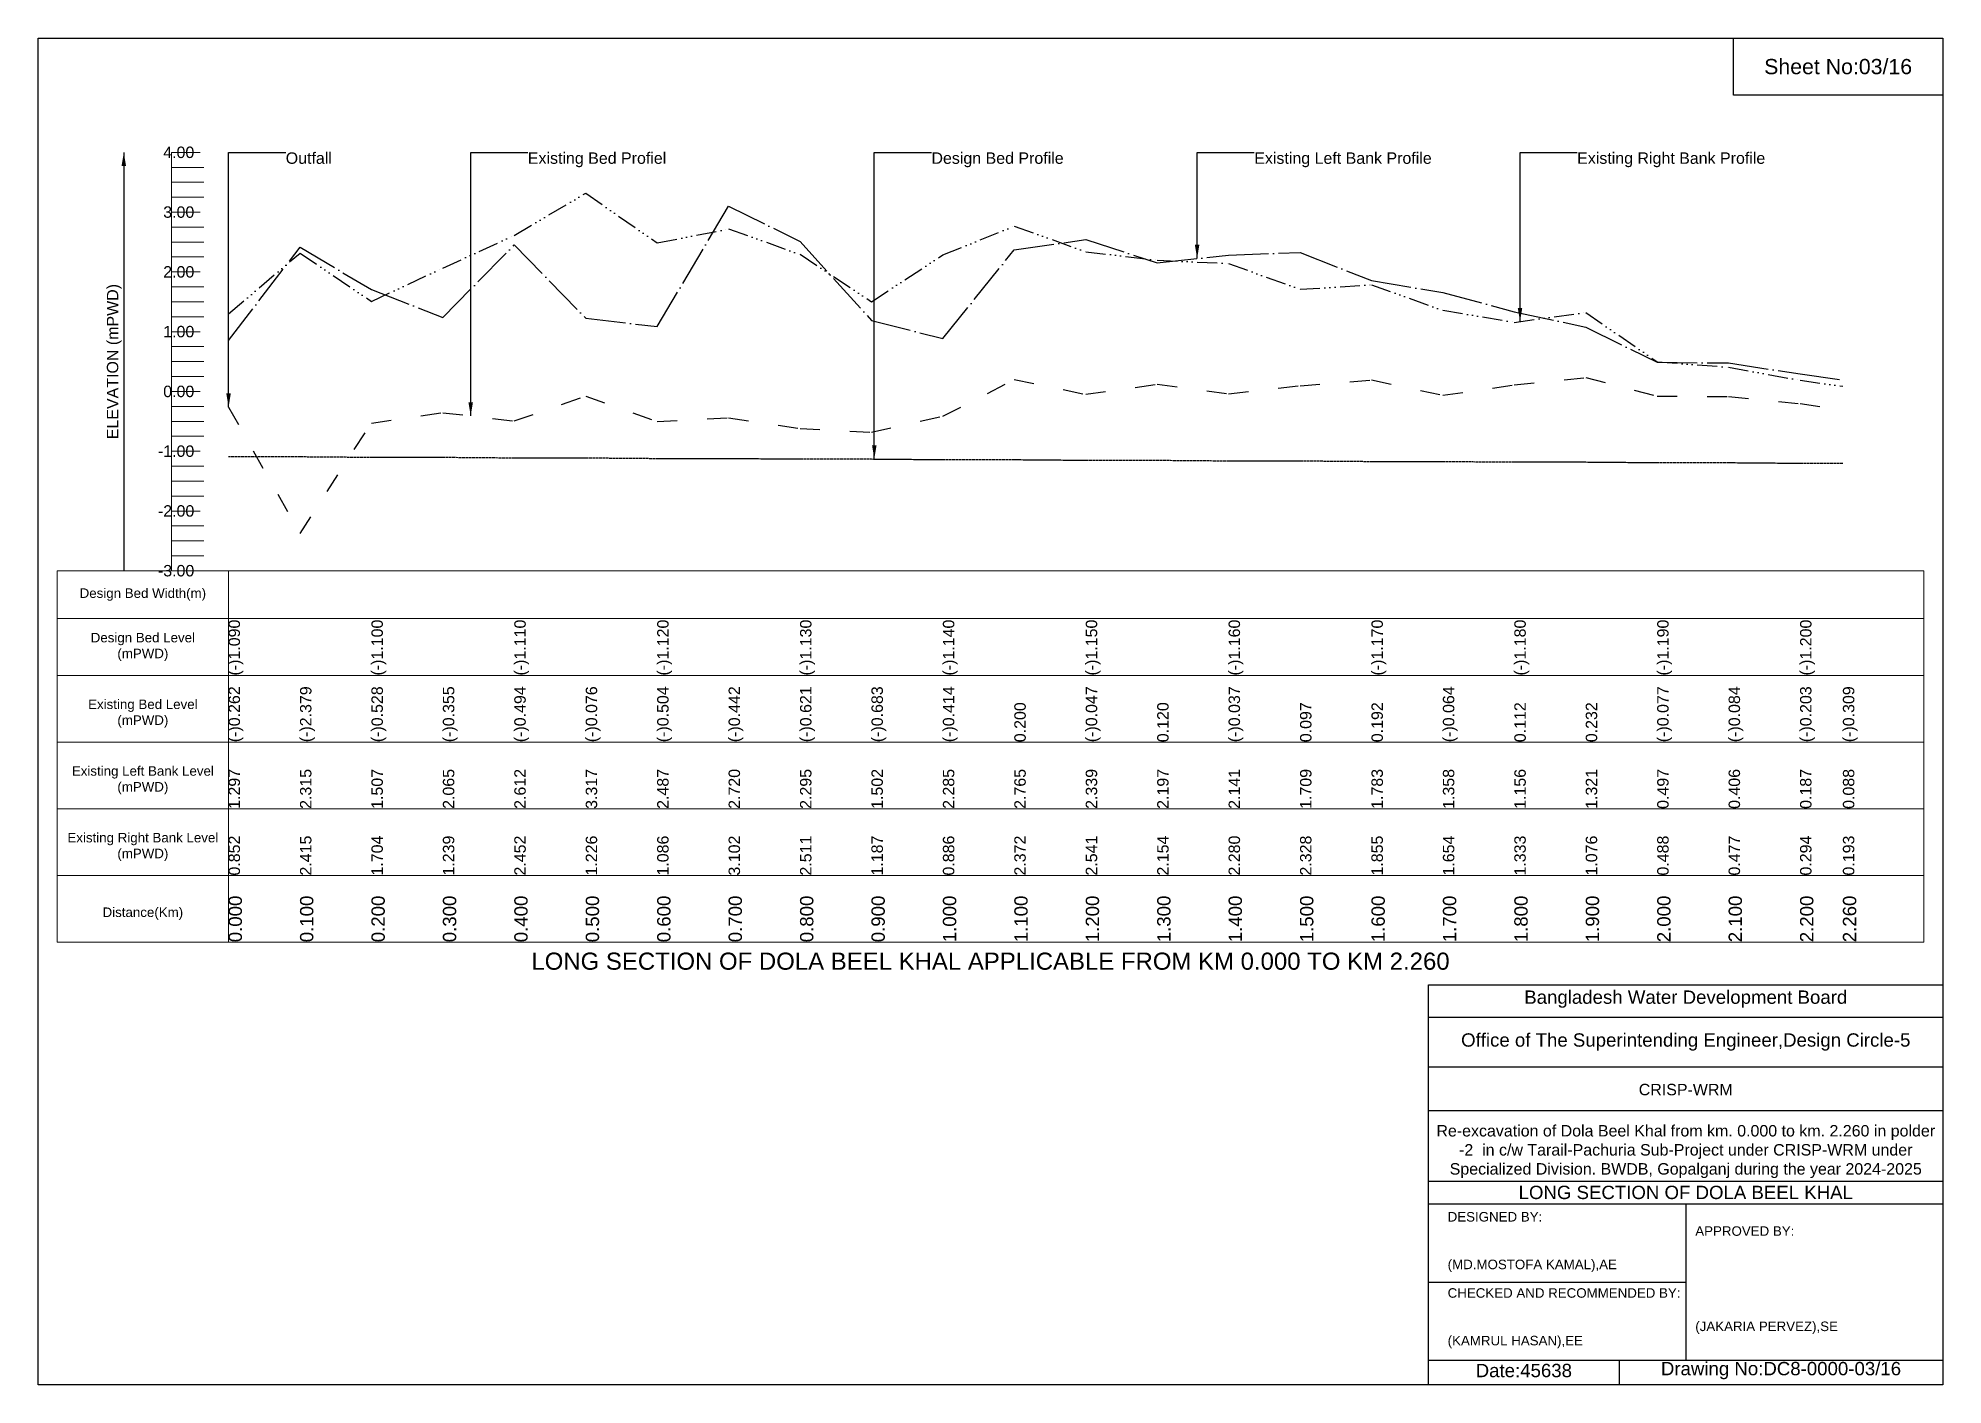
# Model space of a CAD drawing. Header units: inches. Extents: x 91000 to 258000, y -5656 to 125.
# Drawn here: x 120000 to 128000, y -5656 to 0 of the extents above; entities that cross this region are included whole.
import ezdxf

# ---------------------------------------------------------------- set-up
doc = ezdxf.new("R2010")
doc.units = ezdxf.units.IN
doc.header["$LTSCALE"] = 7
doc.header["$MEASUREMENT"] = 0
for name, pattern in [('ACAD_ISO03W100', [30, 12, -18]), ('ACAD_ISO04W100', [30, 24, -3, 0, -3]), ('ACAD_ISO14W100', [24, 12, -3, 0, -3, 0, -3, 0, -3]), ('CENTER', [2, 1.25, -0.25, 0.25, -0.25])]:
    doc.linetypes.add(name, pattern=pattern)
for name, color, linetype, lineweight in [('Design Bed Level Long Section', 7, 'CENTER', 25), ('Existing Bed Level for Long Section', 7, 'ACAD_ISO03W100', 25), ('Existing Left Bank of Long section', 7, 'ACAD_ISO04W100', 25), ('Existing Right Bank of Long Section', 7, 'ACAD_ISO14W100', 25), ('Long Section Border', 7, 'Continuous', 9), ('Long Section Labels', 7, 'Continuous', 9), ('Vscale for Long Section', 7, 'Continuous', 9)]:
    doc.layers.add(name, color=color, linetype=linetype, lineweight=lineweight)
doc.styles.get("Standard").update_dxf_attribs({"font": 'arial.ttf'})
doc.dimstyles.get("Standard").update_dxf_attribs({"dimtxt": 0.18, "dimasz": 0.18, "dimexe": 0.18, "dimexo": 0.0625, "dimgap": 0.09, "dimtad": 0, "dimtih": 1, "dimtoh": 1, "dimdec": 4, "dimzin": 0, "dimdsep": 46, "dimtxsty": 'Standard', "dimcen": 0.09, "dimadec": 0, "dimazin": 0, "dimtfac": 1, "dimtdec": 4, "dimtofl": 0, "dimtmove": 0, "dimatfit": 3, "dimfxl": 1, "dimtolj": 1, "dimtzin": 0, "dimarcsym": 0})

msp = doc.modelspace()

# ---------------------------------------------------------------- texts
at = {"attachment_point": 5}
for s, insert, char_height in [('Sheet No:03/16', (127560, -120), 64), ('Bangladesh Water Development Board', (126920, -4036), 56), ('Office of The Superintending Engineer,Design Circle-5', (126920, -4216), 56)]:
    msp.add_mtext(s, dxfattribs=dict(at, insert=insert, char_height=char_height))
for s, insert, char_height, width, attachment_point in [('CRISP-WRM', (126920, -4416), 48, 2240, 5), ('Re-excavation of Dola Beel Khal from km. 0.000 to km. 2.260 in polder -2  in c/w Tarail-Pachuria Sub-Project under CRISP-WRM under Specialized Division. BWDB, Gopalganj during the year 2024-2025', (126920, -4676), 48, 2160, 5), ('LONG SECTION OF DOLA BEEL KHAL', (126920, -4848), 56, 2240, 5), ('DESIGNED BY:^J^J^J(MD.MOSTOFA KAMAL),AE', (125920, -5056), 40, 1120, 4), ('APPROVED BY:^J^J^J^J^J^J(JAKARIA PERVEZ),SE', (126960, -5216), 40, 1120, 4), ('CHECKED AND RECOMMENDED BY:^J^J^J(KAMRUL HASAN),EE', (125920, -5376), 40, 1120, 4), ('Date:45638', (126240, -5596), 56, 1120, 5), ('Drawing No:DC8-0000-03/16', (127320, -5596), 56, 1760, 5)]:
    msp.add_mtext(s, dxfattribs=dict(insert=insert, char_height=char_height, width=width, attachment_point=attachment_point))
at = {"layer": 'Long Section Border', "attachment_point": 5}
for s, insert, char_height in [('Design Bed Width(m)', (120440, -2337), 40), ('Design Bed Level^J(mPWD)', (120440, -2557), 40), ('Existing Bed Level^J(mPWD)', (120440, -2837), 40), ('Existing Left Bank Level^J(mPWD)', (120440, -3117), 40), ('Existing Right Bank Level^J(mPWD)', (120440, -3397), 40), ('Distance(Km)', (120440, -3677), 40), ('LONG SECTION OF DOLA BEEL KHAL APPLICABLE FROM KM 0.000 TO KM 2.260', (124000, -3877), 72)]:
    msp.add_mtext(s, dxfattribs=dict(at, insert=insert, char_height=char_height))
at = {"layer": 'Long Section Labels', "char_height": 48, "attachment_point": 1}
for s, insert in [('Outfall', (121040, -480)), ('Existing Bed Profiel', (122056.9, -480)), ('Design Bed Profile', (123752, -480)), ('Existing Left Bank Profile', (125107.8, -480)), ('Existing Right Bank Profile', (126463.9, -480))]:
    msp.add_mtext(s, dxfattribs=dict(at, insert=insert))
at = {"layer": 'Vscale for Long Section', "char_height": 48, "attachment_point": 6}
for s, insert in [('4.00', (120656, -480)), ('3.00', (120656, -731)), ('2.00', (120656, -982)), ('1.00', (120656, -1233)), ('0.00', (120656, -1484)), ('-1.00', (120656, -1735)), ('-2.00', (120656, -1986)), ('-3.00', (120656, -2237))]:
    msp.add_mtext(s, dxfattribs=dict(at, insert=insert))
at = {"layer": 'Vscale for Long Section', "rotation": 90}
for s, insert, char_height, attachment_point in [('ELEVATION (mPWD)', (120320, -1358.5), 48, 5), ('(-)1.090', (120800, -2677), 48, 1), ('(-)1.090', (120800, -2677), 48, 1), ('(-)1.100', (121400, -2677), 48, 1), ('(-)1.100', (121400, -2677), 48, 1), ('(-)1.110', (122000, -2677), 48, 1), ('(-)1.110', (122000, -2677), 48, 1), ('(-)1.120', (122600, -2677), 48, 1), ('(-)1.120', (122600, -2677), 48, 1), ('(-)1.130', (123200, -2677), 48, 1), ('(-)1.130', (123200, -2677), 48, 1), ('(-)1.140', (123800, -2677), 48, 1), ('(-)1.140', (123800, -2677), 48, 1), ('(-)1.150', (124400, -2677), 48, 1), ('(-)1.150', (124400, -2677), 48, 1), ('(-)1.160', (125000, -2677), 48, 1), ('(-)1.160', (125000, -2677), 48, 1), ('(-)1.170', (125600, -2677), 48, 1), ('(-)1.170', (125600, -2677), 48, 1), ('(-)1.180', (126200, -2677), 48, 1), ('(-)1.180', (126200, -2677), 48, 1), ('(-)1.190', (126800, -2677), 48, 1), ('(-)1.190', (126800, -2677), 48, 1), ('(-)1.200', (127400, -2677), 48, 1), ('(-)1.200', (127400, -2677), 48, 1), ('(-)0.262', (120800, -2957), 48, 1), ('(-)2.379', (121100, -2957), 48, 1), ('(-)0.528', (121400, -2957), 48, 1), ('(-)0.355', (121700, -2957), 48, 1), ('(-)0.494', (122000, -2957), 48, 1), ('(-)0.076', (122300, -2957), 48, 1), ('(-)0.504', (122600, -2957), 48, 1), ('(-)0.442', (122900, -2957), 48, 1), ('(-)0.621', (123200, -2957), 48, 1), ('(-)0.683', (123500, -2957), 48, 1), ('(-)0.414', (123800, -2957), 48, 1), ('0.200', (124100, -2957), 48, 1), ('(-)0.047', (124400, -2957), 48, 1), ('0.120', (124700, -2957), 48, 1), ('(-)0.037', (125000, -2957), 48, 1), ('0.097', (125300, -2957), 48, 1), ('0.192', (125600, -2957), 48, 1), ('(-)0.064', (125900, -2957), 48, 1), ('0.112', (126200, -2957), 48, 1), ('0.232', (126500, -2957), 48, 1), ('(-)0.077', (126800, -2957), 48, 1), ('(-)0.084', (127100, -2957), 48, 1), ('(-)0.203', (127400, -2957), 48, 1), ('(-)0.309', (127580, -2957), 48, 1), ('1.297', (120800, -3237), 48, 1), ('2.315', (121100, -3237), 48, 1), ('1.507', (121400, -3237), 48, 1), ('2.065', (121700, -3237), 48, 1), ('2.612', (122000, -3237), 48, 1), ('3.317', (122300, -3237), 48, 1), ('2.487', (122600, -3237), 48, 1), ('2.720', (122900, -3237), 48, 1), ('2.295', (123200, -3237), 48, 1), ('1.502', (123500, -3237), 48, 1), ('2.285', (123800, -3237), 48, 1), ('2.765', (124100, -3237), 48, 1), ('2.339', (124400, -3237), 48, 1), ('2.197', (124700, -3237), 48, 1), ('2.141', (125000, -3237), 48, 1), ('1.709', (125300, -3237), 48, 1), ('1.783', (125600, -3237), 48, 1), ('1.358', (125900, -3237), 48, 1), ('1.156', (126200, -3237), 48, 1), ('1.321', (126500, -3237), 48, 1), ('0.497', (126800, -3237), 48, 1), ('0.406', (127100, -3237), 48, 1), ('0.187', (127400, -3237), 48, 1), ('0.088', (127580, -3237), 48, 1), ('0.852', (120800, -3517), 48, 1), ('2.415', (121100, -3517), 48, 1), ('1.704', (121400, -3517), 48, 1), ('1.239', (121700, -3517), 48, 1), ('2.452', (122000, -3517), 48, 1), ('1.226', (122300, -3517), 48, 1), ('1.086', (122600, -3517), 48, 1), ('3.102', (122900, -3517), 48, 1), ('2.511', (123200, -3517), 48, 1), ('1.187', (123500, -3517), 48, 1), ('0.886', (123800, -3517), 48, 1), ('2.372', (124100, -3517), 48, 1), ('2.541', (124400, -3517), 48, 1), ('2.154', (124700, -3517), 48, 1), ('2.280', (125000, -3517), 48, 1), ('2.328', (125300, -3517), 48, 1), ('1.855', (125600, -3517), 48, 1), ('1.654', (125900, -3517), 48, 1), ('1.333', (126200, -3517), 48, 1), ('1.076', (126500, -3517), 48, 1), ('0.488', (126800, -3517), 48, 1), ('0.477', (127100, -3517), 48, 1), ('0.294', (127400, -3517), 48, 1), ('0.193', (127580, -3517), 48, 1), ('0.000', (120800, -3797), 56, 1), ('0.100', (121100, -3797), 56, 1), ('0.200', (121400, -3797), 56, 1), ('0.300', (121700, -3797), 56, 1), ('0.400', (122000, -3797), 56, 1), ('0.500', (122300, -3797), 56, 1), ('0.600', (122600, -3797), 56, 1), ('0.700', (122900, -3797), 56, 1), ('0.800', (123200, -3797), 56, 1), ('0.900', (123500, -3797), 56, 1), ('1.000', (123800, -3797), 56, 1), ('1.100', (124100, -3797), 56, 1), ('1.200', (124400, -3797), 56, 1), ('1.300', (124700, -3797), 56, 1), ('1.400', (125000, -3797), 56, 1), ('1.500', (125300, -3797), 56, 1), ('1.600', (125600, -3797), 56, 1), ('1.700', (125900, -3797), 56, 1), ('1.800', (126200, -3797), 56, 1), ('1.900', (126500, -3797), 56, 1), ('2.000', (126800, -3797), 56, 1), ('2.100', (127100, -3797), 56, 1), ('2.200', (127400, -3797), 56, 1), ('2.260', (127580, -3797), 56, 1)]:
    msp.add_mtext(s, dxfattribs=dict(at, insert=insert, char_height=char_height, attachment_point=attachment_point))

# ---------------------------------------------------------------- linework, layer by layer
for points in [[(120000, 0), (128000, 0), (128000, -5656), (120000, -5656)], [(127120, 0), (128000, 0), (128000, -240), (127120, -240)]]:
    msp.add_lwpolyline(points, close=True)
for points in [[(125840, -5656), (125840, -3976), (128000, -3976)], [(125840, -4112), (128000, -4112)], [(125840, -4320), (128000, -4320)], [(125840, -4504), (128000, -4504)], [(125840, -4800), (128000, -4800)], [(125840, -4896), (128000, -4896)], [(126920, -4896), (126920, -5552)], [(125840, -5224), (126920, -5224)], [(125840, -5552), (128000, -5552)], [(126640, -5552), (126640, -5656)]]:
    msp.add_lwpolyline(points)
at = {"layer": 'Design Bed Level Long Section'}
msp.add_lwpolyline([(120800, -1757.6), (121100, -1757.6), (121400, -1760.1), (121700, -1760.1), (122000, -1762.6), (122300, -1762.6), (122600, -1765.1), (122900, -1765.1), (123200, -1767.6), (123500, -1767.6), (123800, -1770.1), (124100, -1770.1), (124400, -1772.7), (124700, -1772.7), (125000, -1775.2), (125300, -1775.2), (125600, -1777.7), (125900, -1777.7), (126200, -1780.2), (126500, -1780.2), (126800, -1782.7), (127100, -1782.7), (127400, -1785.2), (127580, -1785.2)], dxfattribs=at)
at = {"layer": 'Existing Bed Level for Long Section'}
msp.add_lwpolyline([(120800, -1549.8), (121100, -2081.1), (121400, -1616.5), (121700, -1573.1), (122000, -1608), (122300, -1503.1), (122600, -1610.5), (122900, -1594.9), (123200, -1639.9), (123500, -1655.4), (123800, -1587.9), (124100, -1433.8), (124400, -1495.8), (124700, -1453.9), (125000, -1493.3), (125300, -1459.7), (125600, -1435.8), (125900, -1500.1), (126200, -1455.9), (126500, -1425.8), (126800, -1503.3), (127100, -1505.1), (127400, -1535), (127580, -1561.6)], dxfattribs=at)
at = {"layer": 'Existing Left Bank of Long section'}
msp.add_lwpolyline([(120800, -1270.1), (121100, -877.8), (121400, -1056.3), (121700, -1173), (122000, -868.5), (122300, -1176.3), (122600, -1211.4), (122900, -705.4), (123200, -853.7), (123500, -1186.1), (123800, -1261.6), (124100, -888.6), (124400, -846.2), (124700, -943.3), (125000, -911.7), (125300, -899.7), (125600, -1018.4), (125900, -1068.8), (126200, -1149.4), (126500, -1213.9), (126800, -1361.5), (127100, -1364.3), (127400, -1410.2), (127580, -1435.6)], dxfattribs=at)
at = {"layer": 'Existing Right Bank of Long Section'}
msp.add_lwpolyline([(120800, -1158.5), (121100, -902.9), (121400, -1105.7), (121700, -965.7), (122000, -828.4), (122300, -651.4), (122600, -859.8), (122900, -801.3), (123200, -908), (123500, -1107), (123800, -910.5), (124100, -790), (124400, -896.9), (124700, -932.6), (125000, -946.6), (125300, -1055), (125600, -1036.5), (125900, -1143.1), (126200, -1193.8), (126500, -1152.4), (126800, -1359.3), (127100, -1382.1), (127400, -1437.1), (127580, -1461.9)], dxfattribs=at)
at = {"layer": 'Long Section Border'}
msp.add_lwpolyline([(120080, -2237), (127920, -2237), (127920, -3797), (120080, -3797)], close=True, dxfattribs=at)
for points in [[(120800, -2237), (120800, -3797)], [(120080, -2437), (127920, -2437)], [(120080, -2677), (127920, -2677)], [(120080, -2957), (127920, -2957)], [(120080, -3237), (127920, -3237)], [(120080, -3517), (127920, -3517)]]:
    msp.add_lwpolyline(points, dxfattribs=at)
at = {"layer": 'Vscale for Long Section'}
for points in [[(120560, -2237), (120560, -1986), (120560, -1735), (120560, -1484), (120560, -1233), (120560, -982), (120560, -731), (120560, -480)], [(120560, -480), (120680, -480)], [(120560, -542.8), (120696, -542.8)], [(120560, -605.5), (120696, -605.5)], [(120560, -668.2), (120696, -668.2)], [(120560, -731), (120680, -731)], [(120560, -793.8), (120696, -793.8)], [(120560, -856.5), (120696, -856.5)], [(120560, -919.2), (120696, -919.2)], [(120560, -982), (120680, -982)], [(120560, -1044.8), (120696, -1044.8)], [(120560, -1107.5), (120696, -1107.5)], [(120560, -1170.2), (120696, -1170.2)], [(120560, -1233), (120680, -1233)], [(120560, -1295.8), (120696, -1295.8)], [(120560, -1358.5), (120696, -1358.5)], [(120560, -1421.2), (120696, -1421.2)], [(120560, -1484), (120680, -1484)], [(120560, -1546.8), (120696, -1546.8)], [(120560, -1609.5), (120696, -1609.5)], [(120560, -1672.2), (120696, -1672.2)], [(120560, -1735), (120680, -1735)], [(120560, -1797.8), (120696, -1797.8)], [(120560, -1860.5), (120696, -1860.5)], [(120560, -1923.2), (120696, -1923.2)], [(120560, -1986), (120680, -1986)], [(120560, -2048.8), (120696, -2048.8)], [(120560, -2111.5), (120696, -2111.5)], [(120560, -2174.2), (120696, -2174.2)], [(120560, -2237), (120680, -2237)]]:
    msp.add_lwpolyline(points, dxfattribs=at)

msp.set_redraw_order([(e.dxf.handle, doc.entitydb.next_handle()) for e in msp.query("TEXT MTEXT ATTDEF DIMENSION ARC_DIMENSION")])  # texts and dimensions are drawn at this point

# ---------------------------------------------------------------- leaders
at = {"layer": 'Long Section Labels', "annotation_type": 0, "has_hookline": 1, "hookline_direction": 0}
for points, text_width in [([(120800, -1549.8), (120800, -480), (121039.9, -480)], 185.8), ([(121816.9, -1586.7), (121816.9, -480), (122056.8, -480)], 571.4), ([(123512, -1767.7), (123512, -480), (123751.9, -480)], 547.4), ([(124867.8, -925.7), (124867.8, -480), (125107.7, -480)], 737.4), ([(126223.9, -1190.5), (126223.9, -480), (126463.8, -480)], 782)]:
    msp.add_leader(points, dimstyle='Standard', override={"dimasz": 57.6}, dxfattribs=dict(at, text_width=text_width))
at = {"layer": 'Vscale for Long Section'}
msp.add_leader([(120360, -480), (120360, -2237)], dimstyle='Standard', override={"dimasz": 57.6}, dxfattribs=at)

doc.saveas('drawing.dxf')
